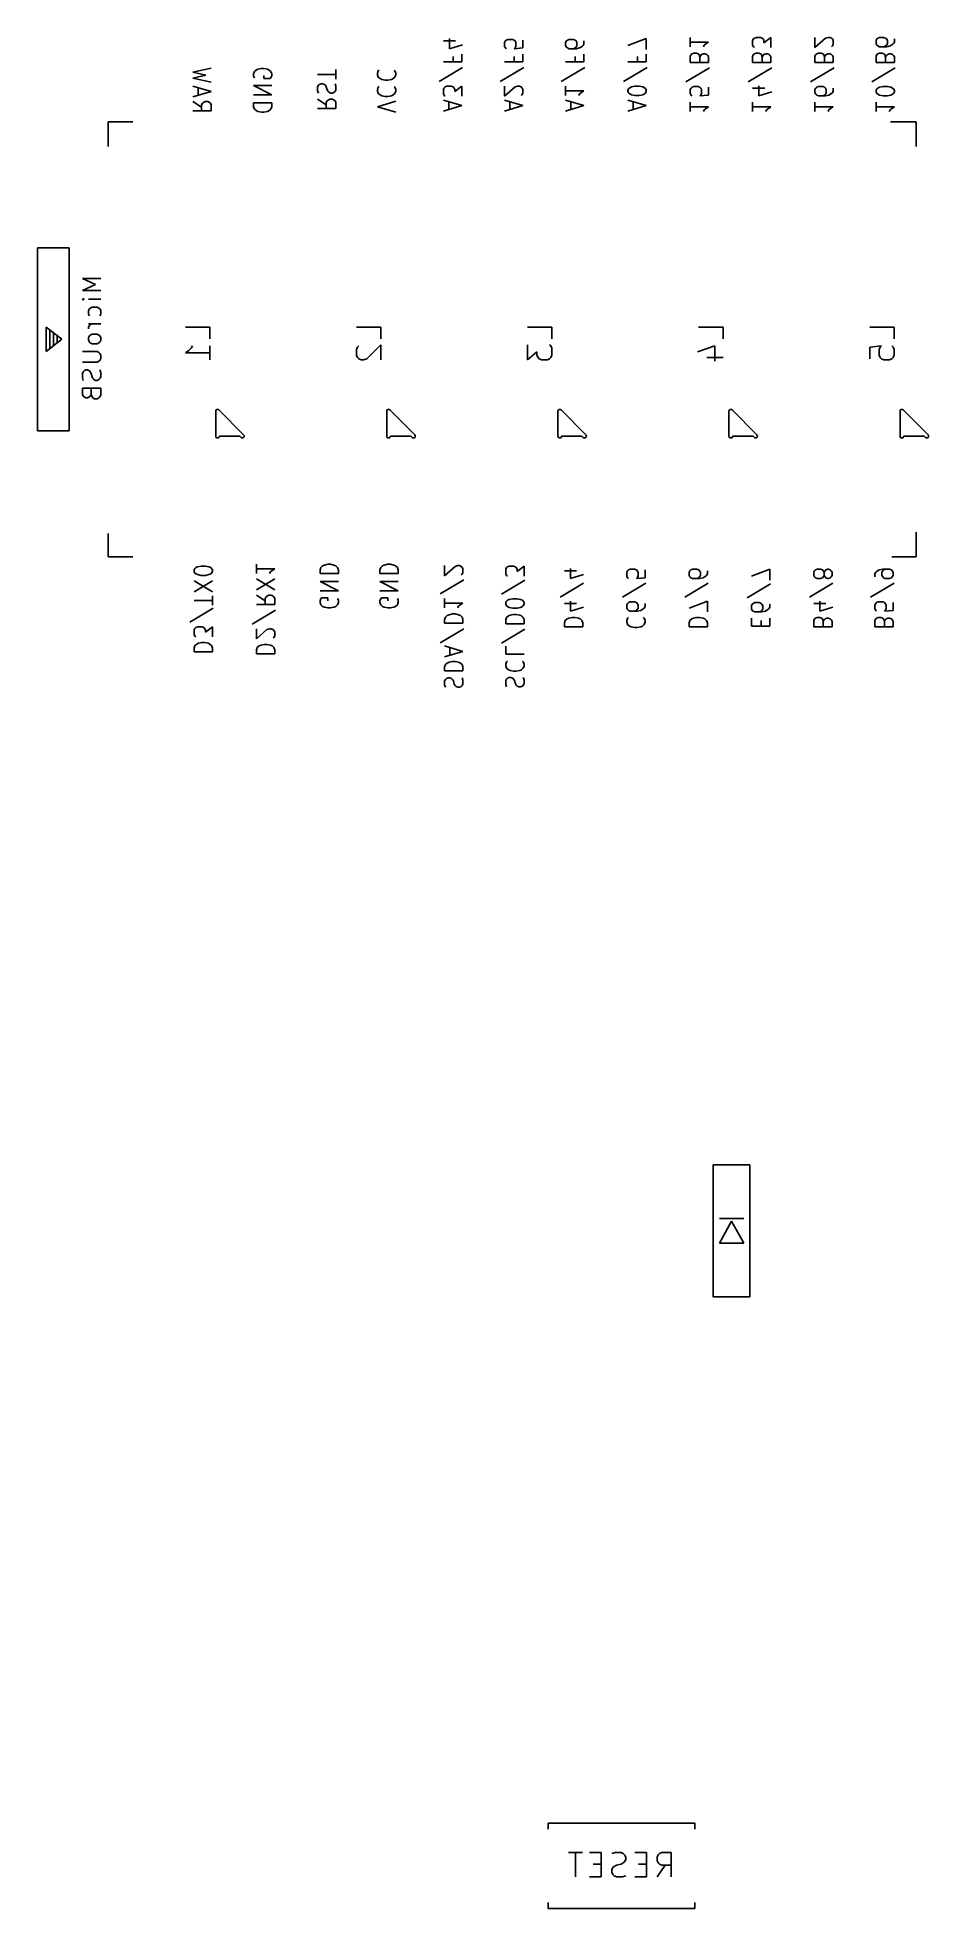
# Model space of a CAD drawing. Extents: x 118.6 to 155.1, y -100.8 to -24.1.
import ezdxf

# ---------------------------------------------------------------- set-up
doc = ezdxf.new("R2010")
doc.units = 0
doc.layers.add('BLACK', color=7, linetype='CONTINUOUS')

msp = doc.modelspace()

# ---------------------------------------------------------------- linework, layer by layer
at = {"layer": 'BLACK', "linetype": 'CONTINUOUS'}
for p, q in [((135.711, -24.2831), (135.211, -24.2831)), ((135.461, -24.6021), (135.461, -24.1874)), ((135.996, -24.4426), (135.461, -24.6021)), ((137.746, -24.2831), (137.711, -24.3469)), ((137.711, -24.3469), (137.711, -24.5064)), ((137.711, -24.5064), (137.746, -24.5702)), ((137.782, -24.2512), (137.746, -24.2831)), ((137.854, -24.2193), (137.782, -24.2512)), ((138.032, -24.2193), (137.854, -24.2193)), ((138.104, -24.2512), (138.032, -24.2193)), ((138.139, -24.2831), (138.104, -24.2512)), ((138.175, -24.3469), (138.139, -24.2831)), ((138.139, -24.5702), (138.175, -24.5064)), ((138.175, -24.5064), (138.175, -24.3469)), ((138.461, -24.2512), (138.461, -24.5702)), ((140.211, -24.3469), (140.246, -24.2831)), ((140.211, -24.4745), (140.211, -24.3469)), ((140.246, -24.5383), (140.211, -24.4745)), ((140.246, -24.2831), (140.282, -24.2512)), ((140.282, -24.2512), (140.354, -24.2193)), ((140.354, -24.2193), (140.532, -24.2193)), ((140.532, -24.2193), (140.604, -24.2512)), ((140.604, -24.2512), (140.639, -24.2831)), ((140.639, -24.2831), (140.675, -24.3469)), ((140.675, -24.4745), (140.639, -24.5383)), ((140.675, -24.3469), (140.675, -24.4745)), ((140.889, -24.5064), (140.782, -24.5702)), ((140.925, -24.4745), (140.889, -24.5064)), ((140.961, -24.4107), (140.925, -24.4745)), ((140.961, -24.2831), (140.961, -24.4107)), ((143.511, -24.1874), (142.761, -24.4745)), ((143.511, -24.634), (143.511, -24.1874)), ((145.311, -24.1395), (145.311, -24.5224)), ((145.311, -24.331), (146.061, -24.331)), ((145.882, -24.4586), (145.846, -24.5224)), ((145.954, -24.3948), (145.882, -24.4586)), ((146.061, -24.331), (145.954, -24.3948)), ((147.896, -24.2033), (147.861, -24.2671)), ((147.861, -24.2671), (147.861, -24.4586)), ((147.861, -24.4586), (147.896, -24.5224)), ((147.932, -24.1714), (147.896, -24.2033)), ((148.004, -24.1395), (147.932, -24.1714)), ((148.182, -24.1395), (148.004, -24.1395)), ((148.254, -24.1714), (148.182, -24.1395)), ((148.289, -24.2033), (148.254, -24.1714)), ((148.325, -24.2671), (148.289, -24.2033)), ((148.611, -24.1395), (148.325, -24.3629)), ((148.325, -24.3629), (148.325, -24.2671)), ((148.611, -24.5543), (148.611, -24.1395)), ((150.411, -24.5543), (150.411, -24.1395)), ((150.839, -24.1714), (150.411, -24.5543)), ((150.946, -24.1395), (150.839, -24.1714)), ((151.018, -24.1395), (150.946, -24.1395)), ((151.089, -24.1714), (151.018, -24.1395)), ((151.125, -24.2033), (151.089, -24.1714)), ((151.089, -24.5224), (151.125, -24.4905)), ((151.161, -24.2671), (151.125, -24.2033)), ((151.125, -24.4905), (151.161, -24.4267)), ((151.161, -24.4267), (151.161, -24.2671)), ((152.911, -24.2671), (152.946, -24.2033)), ((152.911, -24.3948), (152.911, -24.2671)), ((152.946, -24.4586), (152.911, -24.3948)), ((152.946, -24.2033), (152.982, -24.1714)), ((152.982, -24.4905), (152.946, -24.4586)), ((152.982, -24.1714), (153.054, -24.1395)), ((153.054, -24.5224), (152.982, -24.4905)), ((153.054, -24.1395), (153.232, -24.1395)), ((153.232, -24.1395), (153.304, -24.1714)), ((153.304, -24.4905), (153.232, -24.5224)), ((153.304, -24.1714), (153.339, -24.2033)), ((153.339, -24.4586), (153.304, -24.4905)), ((153.339, -24.2033), (153.375, -24.2671)), ((153.375, -24.3948), (153.339, -24.4586)), ((153.482, -24.4905), (153.339, -24.5224)), ((153.375, -24.2671), (153.375, -24.3948)), ((153.589, -24.4267), (153.482, -24.4905)), ((153.625, -24.3948), (153.589, -24.4267)), ((153.661, -24.331), (153.625, -24.3948)), ((153.661, -24.2033), (153.661, -24.331)), ((135.211, -25.1445), (135.961, -25.1445)), ((135.604, -24.9212), (135.604, -25.1445)), ((135.961, -25.1445), (135.961, -24.8255)), ((137.711, -25.1445), (138.461, -25.1445)), ((137.746, -24.5702), (137.782, -24.6021)), ((138.461, -24.5702), (138.104, -24.6021)), ((138.104, -24.6021), (138.139, -24.5702)), ((138.104, -24.9212), (138.104, -25.1445)), ((138.461, -25.1445), (138.461, -24.8255)), ((140.211, -25.1445), (140.961, -25.1445)), ((140.282, -24.5702), (140.246, -24.5383)), ((140.354, -24.6021), (140.282, -24.5702)), ((140.639, -24.6021), (140.354, -24.6021)), ((140.604, -24.5702), (140.532, -24.6021)), ((140.639, -24.5383), (140.604, -24.5702)), ((140.604, -24.9212), (140.604, -25.1445)), ((140.782, -24.5702), (140.639, -24.6021)), ((140.961, -25.1445), (140.961, -24.8255)), ((142.761, -25.1445), (143.511, -25.1445)), ((143.154, -24.9212), (143.154, -25.1445)), ((143.511, -25.1445), (143.511, -24.8255)), ((145.346, -24.8414), (145.311, -24.9052)), ((145.311, -24.9052), (145.311, -25.1605)), ((145.311, -25.1605), (146.061, -25.1605)), ((145.382, -24.8095), (145.346, -24.8414)), ((145.454, -24.7776), (145.382, -24.8095)), ((145.561, -24.7776), (145.454, -24.7776)), ((145.632, -24.8095), (145.561, -24.7776)), ((145.668, -24.8414), (145.632, -24.8095)), ((145.704, -24.9371), (145.668, -24.8414)), ((145.739, -24.8733), (145.704, -24.9371)), ((145.704, -24.9371), (145.704, -25.1605)), ((145.775, -24.8414), (145.739, -24.8733)), ((145.846, -24.8095), (145.775, -24.8414)), ((145.918, -24.8095), (145.846, -24.8095)), ((145.989, -24.8414), (145.918, -24.8095)), ((146.025, -24.8733), (145.989, -24.8414)), ((146.061, -24.9371), (146.025, -24.8733)), ((146.061, -25.1605), (146.061, -24.9371)), ((147.896, -24.8414), (147.861, -24.9052)), ((147.861, -24.9052), (147.861, -25.1605)), ((147.861, -25.1605), (148.611, -25.1605)), ((147.896, -24.5224), (147.932, -24.5543)), ((147.932, -24.8095), (147.896, -24.8414)), ((148.004, -24.7776), (147.932, -24.8095)), ((148.111, -24.7776), (148.004, -24.7776)), ((148.182, -24.8095), (148.111, -24.7776)), ((148.218, -24.8414), (148.182, -24.8095)), ((148.254, -24.9371), (148.218, -24.8414)), ((148.289, -24.8733), (148.254, -24.9371)), ((148.254, -24.9371), (148.254, -25.1605)), ((148.325, -24.8414), (148.289, -24.8733)), ((148.396, -24.8095), (148.325, -24.8414)), ((148.468, -24.8095), (148.396, -24.8095)), ((148.539, -24.8414), (148.468, -24.8095)), ((148.575, -24.8733), (148.539, -24.8414)), ((148.611, -24.9371), (148.575, -24.8733)), ((148.611, -25.1605), (148.611, -24.9371)), ((150.446, -24.8414), (150.411, -24.9052)), ((150.411, -24.9052), (150.411, -25.1605)), ((150.411, -25.1605), (151.161, -25.1605)), ((150.482, -24.8095), (150.446, -24.8414)), ((150.554, -24.7776), (150.482, -24.8095)), ((150.661, -24.7776), (150.554, -24.7776)), ((150.732, -24.8095), (150.661, -24.7776)), ((150.768, -24.8414), (150.732, -24.8095)), ((150.804, -24.9371), (150.768, -24.8414)), ((150.839, -24.8733), (150.804, -24.9371)), ((150.804, -24.9371), (150.804, -25.1605)), ((150.875, -24.8414), (150.839, -24.8733)), ((150.946, -24.8095), (150.875, -24.8414)), ((151.018, -24.8095), (150.946, -24.8095)), ((151.089, -24.8414), (151.018, -24.8095)), ((151.125, -24.8733), (151.089, -24.8414)), ((151.161, -24.9371), (151.125, -24.8733)), ((151.161, -25.1605), (151.161, -24.9371)), ((152.946, -24.8414), (152.911, -24.9052)), ((152.911, -24.9052), (152.911, -25.1605)), ((152.911, -25.1605), (153.661, -25.1605)), ((152.982, -24.8095), (152.946, -24.8414)), ((153.054, -24.7776), (152.982, -24.8095)), ((153.339, -24.5224), (153.054, -24.5224)), ((153.161, -24.7776), (153.054, -24.7776)), ((153.232, -24.8095), (153.161, -24.7776)), ((153.268, -24.8414), (153.232, -24.8095)), ((153.304, -24.9371), (153.268, -24.8414)), ((153.339, -24.8733), (153.304, -24.9371)), ((153.304, -24.9371), (153.304, -25.1605)), ((153.375, -24.8414), (153.339, -24.8733)), ((153.446, -24.8095), (153.375, -24.8414)), ((153.518, -24.8095), (153.446, -24.8095)), ((153.589, -24.8414), (153.518, -24.8095)), ((153.625, -24.8733), (153.589, -24.8414)), ((153.661, -24.9371), (153.625, -24.8733)), ((153.661, -25.1605), (153.661, -24.9371)), ((124.961, -25.5552), (125.711, -25.3957)), ((125.496, -25.6829), (124.961, -25.5552)), ((124.961, -25.8105), (125.496, -25.6829)), ((125.711, -25.97), (124.961, -25.8105)), ((127.439, -25.635), (127.475, -25.5393)), ((127.439, -25.7307), (127.439, -25.635)), ((127.475, -25.7945), (127.439, -25.7307)), ((127.475, -25.5393), (127.546, -25.4755)), ((127.546, -25.4755), (127.618, -25.4436)), ((127.618, -25.4436), (127.761, -25.4117)), ((127.761, -25.4117), (127.868, -25.4117)), ((127.868, -25.4117), (128.011, -25.4436)), ((127.868, -25.8264), (127.868, -25.6988)), ((128.118, -25.8264), (127.868, -25.8264)), ((128.011, -25.4436), (128.082, -25.4755)), ((128.082, -25.4755), (128.154, -25.5393)), ((128.154, -25.7945), (128.118, -25.8264)), ((128.154, -25.5393), (128.189, -25.635)), ((128.189, -25.6988), (128.154, -25.7945)), ((128.189, -25.635), (128.189, -25.6988)), ((130.061, -25.651), (130.811, -25.651)), ((130.132, -26.0657), (130.204, -26.0338)), ((130.204, -26.0338), (130.275, -26.0338)), ((130.275, -26.0338), (130.346, -26.0657)), ((130.811, -26.1295), (130.775, -26.0338)), ((130.811, -25.8424), (130.811, -25.4595)), ((132.546, -25.5074), (132.511, -25.6031)), ((132.511, -25.6031), (132.511, -25.6669)), ((132.511, -25.6669), (132.546, -25.7626)), ((132.582, -25.4755), (132.546, -25.5074)), ((132.546, -25.7626), (132.618, -25.8264)), ((132.618, -25.8264), (132.689, -25.8583)), ((132.689, -25.8583), (132.832, -25.8902)), ((132.832, -25.8902), (132.939, -25.8902)), ((132.939, -25.8902), (133.082, -25.8583)), ((133.082, -25.8583), (133.154, -25.8264)), ((133.154, -25.8264), (133.225, -25.7626)), ((133.225, -25.5074), (133.189, -25.4755)), ((133.261, -25.6031), (133.225, -25.5074)), ((133.225, -25.7626), (133.261, -25.6669)), ((133.261, -25.6669), (133.261, -25.6031)), ((135.996, -25.3679), (135.032, -25.9421)), ((138.496, -25.3679), (137.532, -25.9421)), ((140.996, -25.3679), (140.032, -25.9421)), ((143.546, -25.3679), (142.582, -25.9421)), ((146.096, -25.3838), (145.132, -25.9581)), ((148.646, -25.3838), (147.682, -25.9581)), ((151.196, -25.3838), (150.232, -25.9581)), ((153.696, -25.3838), (152.732, -25.9581)), ((125.711, -26.3529), (124.961, -26.1295)), ((124.961, -26.5762), (125.711, -26.3529)), ((124.961, -26.7676), (125.318, -26.991)), ((125.175, -26.5124), (125.175, -26.1933)), ((125.389, -26.7995), (125.354, -26.8314)), ((125.461, -26.7676), (125.389, -26.7995)), ((125.568, -26.7676), (125.461, -26.7676)), ((125.639, -26.7995), (125.568, -26.7676)), ((125.675, -26.8314), (125.639, -26.7995)), ((128.189, -26.1136), (127.439, -26.1136)), ((127.439, -26.1136), (128.189, -26.4964)), ((128.189, -26.4964), (127.439, -26.4964)), ((130.061, -26.1614), (130.096, -26.0976)), ((130.061, -26.321), (130.061, -26.1614)), ((130.096, -26.4167), (130.061, -26.321)), ((130.061, -26.6719), (130.418, -26.8952)), ((130.096, -26.0976), (130.132, -26.0657)), ((130.346, -26.0657), (130.382, -26.0976)), ((130.382, -26.0976), (130.418, -26.1614)), ((130.418, -26.1614), (130.454, -26.289)), ((130.454, -26.7357), (130.418, -26.7995)), ((130.418, -26.7995), (130.418, -27.0548)), ((130.454, -26.289), (130.489, -26.3529)), ((130.489, -26.7038), (130.454, -26.7357)), ((130.489, -26.3529), (130.525, -26.3848)), ((130.561, -26.6719), (130.489, -26.7038)), ((130.525, -26.3848), (130.596, -26.4167)), ((130.668, -26.6719), (130.561, -26.6719)), ((130.596, -26.4167), (130.668, -26.4167)), ((130.668, -26.4167), (130.739, -26.3848)), ((130.739, -26.7038), (130.668, -26.6719)), ((130.739, -26.3848), (130.775, -26.3529)), ((130.775, -26.7357), (130.739, -26.7038)), ((130.775, -26.3529), (130.811, -26.289)), ((130.811, -26.7995), (130.775, -26.7357)), ((130.811, -26.289), (130.811, -26.1295)), ((130.811, -27.0548), (130.811, -26.7995)), ((132.546, -26.1774), (132.511, -26.2731)), ((132.511, -26.2731), (132.511, -26.3369)), ((132.511, -26.3369), (132.546, -26.4326)), ((132.511, -26.975), (133.261, -26.7517)), ((132.582, -26.1455), (132.546, -26.1774)), ((132.546, -26.4326), (132.618, -26.4964)), ((132.618, -26.4964), (132.689, -26.5283)), ((132.689, -26.5283), (132.832, -26.5602)), ((132.832, -26.5602), (132.939, -26.5602)), ((132.939, -26.5602), (133.082, -26.5283)), ((133.082, -26.5283), (133.154, -26.4964)), ((133.154, -26.4964), (133.225, -26.4326)), ((133.225, -26.1774), (133.189, -26.1455)), ((133.261, -26.2731), (133.225, -26.1774)), ((133.225, -26.4326), (133.261, -26.3369)), ((133.261, -26.3369), (133.261, -26.2731)), ((135.246, -26.1974), (135.211, -26.2612)), ((135.211, -26.2612), (135.211, -26.4526)), ((135.211, -26.4526), (135.246, -26.5164)), ((135.961, -26.9312), (135.211, -26.7079)), ((135.282, -26.1655), (135.246, -26.1974)), ((135.246, -26.5164), (135.282, -26.5483)), ((135.354, -26.1336), (135.282, -26.1655)), ((135.532, -26.1336), (135.354, -26.1336)), ((135.425, -27.0907), (135.425, -26.7717)), ((135.604, -26.1655), (135.532, -26.1336)), ((135.639, -26.1974), (135.604, -26.1655)), ((135.675, -26.2612), (135.639, -26.1974)), ((135.961, -26.1336), (135.675, -26.3569)), ((135.675, -26.3569), (135.675, -26.2612)), ((135.961, -26.5483), (135.961, -26.1336)), ((137.711, -26.5483), (137.711, -26.1336)), ((138.139, -26.1655), (137.711, -26.5483)), ((138.461, -26.9312), (137.711, -26.7079)), ((137.925, -27.0907), (137.925, -26.7717)), ((138.246, -26.1336), (138.139, -26.1655)), ((138.318, -26.1336), (138.246, -26.1336)), ((138.389, -26.1655), (138.318, -26.1336)), ((138.425, -26.1974), (138.389, -26.1655)), ((138.389, -26.5164), (138.425, -26.4845)), ((138.461, -26.2612), (138.425, -26.1974)), ((138.425, -26.4845), (138.461, -26.4207)), ((138.461, -26.4207), (138.461, -26.2612)), ((140.211, -26.1336), (140.211, -26.5164)), ((140.211, -26.325), (140.961, -26.325)), ((140.961, -26.9312), (140.211, -26.7079)), ((140.425, -27.0907), (140.425, -26.7717)), ((140.782, -26.4526), (140.746, -26.5164)), ((140.854, -26.3888), (140.782, -26.4526)), ((140.961, -26.325), (140.854, -26.3888)), ((142.796, -26.2293), (142.761, -26.2931)), ((142.761, -26.2931), (142.761, -26.3569)), ((142.761, -26.3569), (142.796, -26.4207)), ((143.511, -26.9312), (142.761, -26.7079)), ((142.832, -26.1974), (142.796, -26.2293)), ((142.796, -26.4207), (142.832, -26.4526)), ((142.904, -26.1655), (142.832, -26.1974)), ((142.832, -26.4526), (142.904, -26.4845)), ((143.046, -26.1336), (142.904, -26.1655)), ((142.904, -26.4845), (143.046, -26.5164)), ((142.975, -27.0907), (142.975, -26.7717)), ((143.225, -26.1336), (143.046, -26.1336)), ((143.046, -26.5164), (143.225, -26.5164)), ((143.368, -26.1655), (143.225, -26.1336)), ((143.225, -26.5164), (143.368, -26.4845)), ((143.439, -26.1974), (143.368, -26.1655)), ((143.368, -26.4845), (143.439, -26.4526)), ((143.475, -26.2293), (143.439, -26.1974)), ((143.439, -26.4526), (143.475, -26.4207)), ((143.511, -26.2931), (143.475, -26.2293)), ((143.475, -26.4207), (143.511, -26.3569)), ((143.511, -26.3569), (143.511, -26.2931)), ((145.346, -26.2133), (145.311, -26.2771)), ((145.311, -26.2771), (145.311, -26.4367)), ((145.311, -26.4367), (145.346, -26.5005)), ((145.311, -26.7876), (145.311, -27.1705)), ((145.382, -26.1814), (145.346, -26.2133)), ((145.346, -26.5005), (145.382, -26.5324)), ((145.454, -26.1495), (145.382, -26.1814)), ((145.632, -26.1495), (145.454, -26.1495)), ((145.704, -26.1814), (145.632, -26.1495)), ((145.739, -26.2133), (145.704, -26.1814)), ((146.061, -26.5005), (145.704, -26.5324)), ((145.704, -26.5324), (145.739, -26.5005)), ((145.775, -26.2771), (145.739, -26.2133)), ((145.739, -26.5005), (145.775, -26.4367)), ((145.775, -26.4367), (145.775, -26.2771)), ((146.061, -26.1814), (146.061, -26.5005)), ((148.361, -26.2133), (147.861, -26.2133)), ((147.861, -26.7876), (147.861, -27.1705)), ((148.111, -26.5324), (148.111, -26.1176)), ((148.646, -26.3729), (148.111, -26.5324)), ((150.411, -26.2771), (150.446, -26.2133)), ((150.411, -26.4048), (150.411, -26.2771)), ((150.446, -26.4686), (150.411, -26.4048)), ((150.411, -26.7876), (150.411, -27.1705)), ((150.446, -26.2133), (150.482, -26.1814)), ((150.482, -26.5005), (150.446, -26.4686)), ((150.482, -26.1814), (150.554, -26.1495)), ((150.554, -26.5324), (150.482, -26.5005)), ((150.554, -26.1495), (150.732, -26.1495)), ((150.839, -26.5324), (150.554, -26.5324)), ((150.732, -26.1495), (150.804, -26.1814)), ((150.804, -26.5005), (150.732, -26.5324)), ((150.804, -26.1814), (150.839, -26.2133)), ((150.839, -26.4686), (150.804, -26.5005)), ((150.839, -26.2133), (150.875, -26.2771)), ((150.875, -26.4048), (150.839, -26.4686)), ((150.982, -26.5005), (150.839, -26.5324)), ((150.875, -26.2771), (150.875, -26.4048)), ((151.089, -26.4367), (150.982, -26.5005)), ((151.125, -26.4048), (151.089, -26.4367)), ((151.161, -26.341), (151.125, -26.4048)), ((151.161, -26.2133), (151.161, -26.341)), ((152.946, -26.2452), (152.911, -26.309)), ((152.911, -26.309), (152.911, -26.3729)), ((152.911, -26.3729), (152.946, -26.4367)), ((152.911, -26.7876), (152.911, -27.1705)), ((152.982, -26.2133), (152.946, -26.2452)), ((152.946, -26.4367), (152.982, -26.4686)), ((153.054, -26.1814), (152.982, -26.2133)), ((152.982, -26.4686), (153.054, -26.5005)), ((153.196, -26.1495), (153.054, -26.1814)), ((153.054, -26.5005), (153.196, -26.5324)), ((153.375, -26.1495), (153.196, -26.1495)), ((153.196, -26.5324), (153.375, -26.5324)), ((153.518, -26.1814), (153.375, -26.1495)), ((153.375, -26.5324), (153.518, -26.5005)), ((153.589, -26.2133), (153.518, -26.1814)), ((153.518, -26.5005), (153.589, -26.4686)), ((153.625, -26.2452), (153.589, -26.2133)), ((153.589, -26.4686), (153.625, -26.4367)), ((153.661, -26.309), (153.625, -26.2452)), ((153.625, -26.4367), (153.661, -26.3729)), ((153.661, -26.3729), (153.661, -26.309)), ((124.961, -27.1505), (125.711, -27.1505)), ((125.354, -26.8314), (125.318, -26.8952)), ((125.318, -26.8952), (125.318, -27.1505)), ((125.711, -26.8952), (125.675, -26.8314)), ((125.711, -27.1505), (125.711, -26.8952)), ((128.189, -26.8155), (127.439, -26.8155)), ((127.439, -26.8155), (127.439, -26.975)), ((127.439, -26.975), (127.475, -27.0707)), ((127.475, -27.0707), (127.546, -27.1345)), ((127.546, -27.1345), (127.618, -27.1664)), ((127.618, -27.1664), (127.761, -27.1983)), ((127.761, -27.1983), (127.868, -27.1983)), ((127.868, -27.1983), (128.011, -27.1664)), ((128.011, -27.1664), (128.082, -27.1345)), ((128.082, -27.1345), (128.154, -27.0707)), ((128.154, -27.0707), (128.189, -26.975)), ((128.189, -26.975), (128.189, -26.8155)), ((130.061, -27.0548), (130.811, -27.0548)), ((133.261, -27.1983), (132.511, -26.975)), ((135.211, -27.1545), (135.961, -26.9312)), ((137.711, -27.1545), (138.461, -26.9312)), ((140.211, -27.1545), (140.961, -26.9312)), ((142.761, -27.1545), (143.511, -26.9312)), ((145.311, -26.979), (146.061, -26.979)), ((145.882, -27.1067), (145.846, -27.1705)), ((145.954, -27.0429), (145.882, -27.1067)), ((146.061, -26.979), (145.954, -27.0429)), ((147.861, -26.979), (148.611, -26.979)), ((148.432, -27.1067), (148.396, -27.1705)), ((148.504, -27.0429), (148.432, -27.1067)), ((148.611, -26.979), (148.504, -27.0429)), ((150.411, -26.979), (151.161, -26.979)), ((150.982, -27.1067), (150.946, -27.1705)), ((151.054, -27.0429), (150.982, -27.1067)), ((151.161, -26.979), (151.054, -27.0429)), ((152.911, -26.979), (153.661, -26.979)), ((153.482, -27.1067), (153.446, -27.1705)), ((153.554, -27.0429), (153.482, -27.1067)), ((153.661, -26.979), (153.554, -27.0429)), ((121.5, -27.6), (121.5, -28.6)), ((121.5, -27.6), (122.5, -27.6)), ((153.5, -27.6), (154.55, -27.6)), ((154.55, -27.6), (154.55, -28.6)), ((118.6, -32.75), (119.9, -32.75)), ((118.6, -40.25), (118.6, -32.75)), ((119.9, -32.75), (119.9, -40.25)), ((121.189, -34.0036), (120.439, -34.0036)), ((120.439, -34.0036), (120.975, -34.2536)), ((120.975, -34.2536), (120.439, -34.5036)), ((120.439, -34.5036), (121.189, -34.5036)), ((120.439, -34.8607), (120.475, -34.825)), ((120.475, -34.8964), (120.439, -34.8607)), ((120.439, -34.8607), (120.511, -34.8607)), ((120.475, -34.825), (120.511, -34.8607)), ((120.511, -34.8607), (120.475, -34.8964)), ((121.189, -34.8607), (120.689, -34.8607)), ((120.761, -35.2179), (120.725, -35.2536)), ((120.832, -35.1821), (120.761, -35.2179)), ((121.046, -35.1821), (120.832, -35.1821)), ((121.118, -35.2179), (121.046, -35.1821)), ((121.154, -35.2536), (121.118, -35.2179)), ((118.95, -36), (118.95, -37)), ((119.6, -36.5), (118.95, -36)), ((120.725, -35.2536), (120.689, -35.325)), ((120.689, -35.325), (120.689, -35.4679)), ((120.689, -35.4679), (120.725, -35.5393)), ((121.189, -35.8607), (120.689, -35.8607)), ((120.725, -35.9321), (120.689, -36.0036)), ((120.689, -36.0036), (120.689, -36.075)), ((120.761, -35.8964), (120.725, -35.9321)), ((120.832, -35.8607), (120.761, -35.8964)), ((121.189, -35.325), (121.154, -35.2536)), ((121.154, -35.5393), (121.189, -35.4679)), ((121.189, -35.4679), (121.189, -35.325)), ((118.95, -37), (119.6, -36.5)), ((119.1, -36.15), (119.1, -36.85)), ((119.25, -36.25), (119.25, -36.75)), ((119.4, -36.35), (119.4, -36.65)), ((120.725, -36.3607), (120.689, -36.4321)), ((120.689, -36.4321), (120.689, -36.5393)), ((120.689, -36.5393), (120.725, -36.6107)), ((120.761, -36.325), (120.725, -36.3607)), ((120.725, -36.6107), (120.761, -36.6464)), ((120.832, -36.2893), (120.761, -36.325)), ((120.761, -36.6464), (120.832, -36.6821)), ((121.046, -36.2893), (120.832, -36.2893)), ((120.832, -36.6821), (121.046, -36.6821)), ((121.118, -36.325), (121.046, -36.2893)), ((121.046, -36.6821), (121.118, -36.6464)), ((121.154, -36.3607), (121.118, -36.325)), ((121.118, -36.6464), (121.154, -36.6107)), ((121.189, -36.4321), (121.154, -36.3607)), ((121.154, -36.6107), (121.189, -36.5393)), ((121.189, -36.5393), (121.189, -36.4321)), ((125.652, -36.0071), (124.652, -36.0071)), ((124.89, -36.8643), (124.938, -36.769)), ((125.652, -36.4833), (125.652, -36.0071)), ((125.652, -37.3405), (125.652, -36.769)), ((132.652, -36.0071), (131.652, -36.0071)), ((131.748, -36.769), (131.7, -36.8167)), ((132.081, -37.2929), (132.652, -36.7214)), ((132.652, -36.4833), (132.652, -36.0071)), ((132.652, -36.7214), (132.652, -37.3405)), ((139.652, -36.0071), (138.652, -36.0071)), ((138.652, -36.7214), (138.652, -37.3405)), ((139.605, -36.769), (139.557, -36.7214)), ((139.652, -36.8643), (139.605, -36.769)), ((139.652, -36.4833), (139.652, -36.0071)), ((145.605, -37.0071), (146.319, -36.769)), ((146.652, -36.0071), (145.652, -36.0071)), ((146.319, -36.769), (146.319, -37.3881)), ((146.652, -36.4833), (146.652, -36.0071)), ((153.652, -36.0071), (152.652, -36.0071)), ((152.652, -36.8167), (153.129, -36.769)), ((153.129, -36.769), (153.081, -36.8167)), ((153.605, -36.8167), (153.557, -36.769)), ((153.652, -36.4833), (153.652, -36.0071)), ((120.439, -37.0036), (121.046, -37.0036)), ((121.046, -37.4321), (120.439, -37.4321)), ((121.046, -37.0036), (121.118, -37.0393)), ((121.118, -37.3964), (121.046, -37.4321)), ((121.118, -37.0393), (121.154, -37.075)), ((121.154, -37.3607), (121.118, -37.3964)), ((121.154, -37.075), (121.189, -37.1464)), ((121.189, -37.2893), (121.154, -37.3607)), ((121.189, -37.1464), (121.189, -37.2893)), ((124.652, -37.0548), (124.795, -36.9595)), ((125.652, -37.0548), (124.652, -37.0548)), ((124.795, -36.9595), (124.89, -36.8643)), ((131.7, -36.8167), (131.652, -36.9119)), ((131.652, -36.9119), (131.652, -37.15)), ((131.652, -37.15), (131.7, -37.2452)), ((131.7, -37.2452), (131.748, -37.2929)), ((131.748, -37.2929), (131.843, -37.3405)), ((131.843, -37.3405), (131.938, -37.3405)), ((131.938, -37.3405), (132.081, -37.2929)), ((138.652, -37.3405), (139.033, -37.0071)), ((139.033, -37.0071), (139.033, -37.15)), ((139.033, -37.15), (139.081, -37.2452)), ((139.081, -37.2452), (139.129, -37.2929)), ((139.129, -37.2929), (139.224, -37.3405)), ((139.224, -37.3405), (139.462, -37.3405)), ((139.462, -37.3405), (139.557, -37.2929)), ((139.557, -37.2929), (139.605, -37.2452)), ((139.605, -37.2452), (139.652, -37.15)), ((139.652, -37.15), (139.652, -36.8643)), ((145.986, -37.2452), (146.652, -37.2452)), ((152.652, -37.2929), (152.652, -36.8167)), ((153.081, -36.8167), (153.033, -36.9119)), ((153.033, -36.9119), (153.033, -37.15)), ((153.033, -37.15), (153.081, -37.2452)), ((153.081, -37.2452), (153.129, -37.2929)), ((153.129, -37.2929), (153.224, -37.3405)), ((153.224, -37.3405), (153.462, -37.3405)), ((153.462, -37.3405), (153.557, -37.2929)), ((153.557, -37.2929), (153.605, -37.2452)), ((153.652, -36.9119), (153.605, -36.8167)), ((153.605, -37.2452), (153.652, -37.15)), ((153.652, -37.15), (153.652, -36.9119)), ((120.475, -37.825), (120.439, -37.8964)), ((120.439, -37.8964), (120.439, -38.075)), ((120.439, -38.075), (120.475, -38.1821)), ((120.511, -37.7893), (120.475, -37.825)), ((120.582, -37.7536), (120.511, -37.7893)), ((120.654, -37.7536), (120.582, -37.7536)), ((120.725, -37.7893), (120.654, -37.7536)), ((120.761, -37.825), (120.725, -37.7893)), ((120.796, -37.8964), (120.761, -37.825)), ((120.832, -38.0393), (120.796, -37.8964)), ((120.868, -38.1107), (120.832, -38.0393)), ((120.904, -38.1464), (120.868, -38.1107)), ((120.975, -38.1821), (120.904, -38.1464)), ((121.046, -38.1821), (120.975, -38.1821)), ((121.118, -38.1464), (121.046, -38.1821)), ((121.154, -38.1107), (121.118, -38.1464)), ((121.154, -37.7536), (121.189, -37.8607)), ((121.189, -38.0393), (121.154, -38.1107)), ((121.189, -37.8607), (121.189, -38.0393)), ((121.189, -38.5036), (120.439, -38.5036)), ((120.439, -38.5036), (120.439, -38.7536)), ((120.439, -38.7536), (120.475, -38.825)), ((120.475, -38.825), (120.511, -38.8607)), ((120.511, -38.8607), (120.582, -38.8964)), ((120.582, -38.8964), (120.654, -38.8964)), ((120.654, -38.8964), (120.725, -38.8607)), ((120.725, -38.8607), (120.761, -38.825)), ((120.761, -38.825), (120.796, -38.7536)), ((120.796, -38.7536), (120.796, -38.5036)), ((120.796, -38.7536), (120.832, -38.8607)), ((120.832, -38.8607), (120.868, -38.8964)), ((120.868, -38.8964), (120.939, -38.9321)), ((120.939, -38.9321), (121.046, -38.9321)), ((121.046, -38.9321), (121.118, -38.8964)), ((121.118, -38.8964), (121.154, -38.8607)), ((121.154, -38.8607), (121.189, -38.7893)), ((121.189, -38.7893), (121.189, -38.5036)), ((125.893, -39.444), (125.899, -39.4153)), ((125.893, -40.46), (125.893, -39.444)), ((125.899, -39.4153), (125.915, -39.391)), ((125.915, -39.391), (125.939, -39.3747)), ((125.939, -39.3747), (125.968, -39.369)), ((125.968, -39.369), (125.997, -39.3747)), ((125.997, -39.3747), (126.021, -39.391)), ((126.021, -39.391), (127.037, -40.407)), ((132.893, -39.444), (132.899, -39.4153)), ((132.893, -40.46), (132.893, -39.444)), ((132.899, -39.4153), (132.915, -39.391)), ((132.915, -39.391), (132.939, -39.3747)), ((132.939, -39.3747), (132.968, -39.369)), ((132.968, -39.369), (132.997, -39.3747)), ((132.997, -39.3747), (133.021, -39.391)), ((133.021, -39.391), (134.037, -40.407)), ((139.893, -39.444), (139.899, -39.4153)), ((139.893, -40.46), (139.893, -39.444)), ((139.899, -39.4153), (139.915, -39.391)), ((139.915, -39.391), (139.939, -39.3747)), ((139.939, -39.3747), (139.968, -39.369)), ((139.968, -39.369), (139.997, -39.3747)), ((139.997, -39.3747), (140.021, -39.391)), ((140.021, -39.391), (141.037, -40.407)), ((146.893, -39.444), (146.899, -39.4153)), ((146.893, -40.46), (146.893, -39.444)), ((146.899, -39.4153), (146.915, -39.391)), ((146.915, -39.391), (146.939, -39.3747)), ((146.939, -39.3747), (146.968, -39.369)), ((146.968, -39.369), (146.997, -39.3747)), ((146.997, -39.3747), (147.021, -39.391)), ((147.021, -39.391), (148.037, -40.407)), ((153.893, -39.444), (153.899, -39.4153)), ((153.893, -40.46), (153.893, -39.444)), ((153.899, -39.4153), (153.915, -39.391)), ((153.915, -39.391), (153.939, -39.3747)), ((153.939, -39.3747), (153.968, -39.369)), ((153.968, -39.369), (153.997, -39.3747)), ((153.997, -39.3747), (154.021, -39.391)), ((154.021, -39.391), (155.037, -40.407)), ((119.9, -40.25), (118.6, -40.25)), ((125.899, -40.4887), (125.893, -40.46)), ((125.915, -40.513), (125.899, -40.4887)), ((125.939, -40.5293), (125.915, -40.513)), ((125.968, -40.535), (125.939, -40.5293)), ((125.997, -40.5293), (125.968, -40.535)), ((126.021, -40.513), (125.997, -40.5293)), ((126.037, -40.4887), (126.021, -40.513)), ((126.043, -40.46), (126.037, -40.4887)), ((126.878, -40.46), (126.043, -40.46)), ((126.931, -40.513), (126.878, -40.46)), ((126.955, -40.5293), (126.931, -40.513)), ((126.984, -40.535), (126.955, -40.5293)), ((127.013, -40.5293), (126.984, -40.535)), ((127.037, -40.513), (127.013, -40.5293)), ((127.037, -40.407), (127.053, -40.4313)), ((127.053, -40.4887), (127.037, -40.513)), ((127.053, -40.4313), (127.059, -40.46)), ((127.059, -40.46), (127.053, -40.4887)), ((132.899, -40.4887), (132.893, -40.46)), ((132.915, -40.513), (132.899, -40.4887)), ((132.939, -40.5293), (132.915, -40.513)), ((132.968, -40.535), (132.939, -40.5293)), ((132.997, -40.5293), (132.968, -40.535)), ((133.021, -40.513), (132.997, -40.5293)), ((133.037, -40.4887), (133.021, -40.513)), ((133.043, -40.46), (133.037, -40.4887)), ((133.878, -40.46), (133.043, -40.46)), ((133.931, -40.513), (133.878, -40.46)), ((133.955, -40.5293), (133.931, -40.513)), ((133.984, -40.535), (133.955, -40.5293)), ((134.013, -40.5293), (133.984, -40.535)), ((134.037, -40.513), (134.013, -40.5293)), ((134.037, -40.407), (134.053, -40.4313)), ((134.053, -40.4887), (134.037, -40.513)), ((134.053, -40.4313), (134.059, -40.46)), ((134.059, -40.46), (134.053, -40.4887)), ((139.899, -40.4887), (139.893, -40.46)), ((139.915, -40.513), (139.899, -40.4887)), ((139.939, -40.5293), (139.915, -40.513)), ((139.968, -40.535), (139.939, -40.5293)), ((139.997, -40.5293), (139.968, -40.535)), ((140.021, -40.513), (139.997, -40.5293)), ((140.037, -40.4887), (140.021, -40.513)), ((140.043, -40.46), (140.037, -40.4887)), ((140.878, -40.46), (140.043, -40.46)), ((140.931, -40.513), (140.878, -40.46)), ((140.955, -40.5293), (140.931, -40.513)), ((140.984, -40.535), (140.955, -40.5293)), ((141.013, -40.5293), (140.984, -40.535)), ((141.037, -40.513), (141.013, -40.5293)), ((141.037, -40.407), (141.053, -40.4313)), ((141.053, -40.4887), (141.037, -40.513)), ((141.053, -40.4313), (141.059, -40.46)), ((141.059, -40.46), (141.053, -40.4887)), ((146.899, -40.4887), (146.893, -40.46)), ((146.915, -40.513), (146.899, -40.4887)), ((146.939, -40.5293), (146.915, -40.513)), ((146.968, -40.535), (146.939, -40.5293)), ((146.997, -40.5293), (146.968, -40.535)), ((147.021, -40.513), (146.997, -40.5293)), ((147.037, -40.4887), (147.021, -40.513)), ((147.043, -40.46), (147.037, -40.4887)), ((147.878, -40.46), (147.043, -40.46)), ((147.931, -40.513), (147.878, -40.46)), ((147.955, -40.5293), (147.931, -40.513)), ((147.984, -40.535), (147.955, -40.5293)), ((148.013, -40.5293), (147.984, -40.535)), ((148.037, -40.513), (148.013, -40.5293)), ((148.037, -40.407), (148.053, -40.4313)), ((148.053, -40.4887), (148.037, -40.513)), ((148.053, -40.4313), (148.059, -40.46)), ((148.059, -40.46), (148.053, -40.4887)), ((153.899, -40.4887), (153.893, -40.46)), ((153.915, -40.513), (153.899, -40.4887)), ((153.939, -40.5293), (153.915, -40.513)), ((153.968, -40.535), (153.939, -40.5293)), ((153.997, -40.5293), (153.968, -40.535)), ((154.021, -40.513), (153.997, -40.5293)), ((154.037, -40.4887), (154.021, -40.513)), ((154.043, -40.46), (154.037, -40.4887)), ((154.878, -40.46), (154.043, -40.46)), ((154.931, -40.513), (154.878, -40.46)), ((154.955, -40.5293), (154.931, -40.513)), ((154.984, -40.535), (154.955, -40.5293)), ((155.013, -40.5293), (154.984, -40.535)), ((155.037, -40.513), (155.013, -40.5293)), ((155.037, -40.407), (155.053, -40.4313)), ((155.053, -40.4887), (155.037, -40.513)), ((155.053, -40.4313), (155.059, -40.46)), ((155.059, -40.46), (155.053, -40.4887)), ((154.55, -45.4), (154.55, -44.39)), ((121.5, -45.4), (121.5, -44.45)), ((121.5, -45.4), (122.5, -45.4)), ((125.046, -45.88), (125.011, -45.9438)), ((125.011, -45.9438), (125.011, -46.0076)), ((125.082, -45.8481), (125.046, -45.88)), ((125.154, -45.8162), (125.082, -45.8481)), ((125.296, -45.7843), (125.154, -45.8162)), ((125.475, -45.7843), (125.296, -45.7843)), ((125.618, -45.8162), (125.475, -45.7843)), ((125.689, -45.8481), (125.618, -45.8162)), ((125.725, -45.88), (125.689, -45.8481)), ((125.761, -45.9438), (125.725, -45.88)), ((125.761, -46.0076), (125.761, -45.9438)), ((127.561, -45.7045), (127.561, -46.0874)), ((127.561, -45.896), (128.311, -45.896)), ((128.204, -45.9598), (128.132, -46.0236)), ((128.311, -45.896), (128.204, -45.9598)), ((130.196, -45.8393), (130.161, -45.935)), ((130.161, -45.935), (130.161, -46.0945)), ((130.268, -45.7755), (130.196, -45.8393)), ((130.339, -45.7436), (130.268, -45.7755)), ((130.482, -45.7117), (130.339, -45.7436)), ((130.589, -45.7117), (130.482, -45.7117)), ((130.732, -45.7436), (130.589, -45.7117)), ((130.804, -45.7755), (130.732, -45.7436)), ((130.875, -45.8393), (130.804, -45.7755)), ((130.911, -45.935), (130.875, -45.8393)), ((130.911, -46.0945), (130.911, -45.935)), ((132.646, -45.8393), (132.611, -45.935)), ((132.611, -45.935), (132.611, -46.0945)), ((132.718, -45.7755), (132.646, -45.8393)), ((132.789, -45.7436), (132.718, -45.7755)), ((132.932, -45.7117), (132.789, -45.7436)), ((133.039, -45.7117), (132.932, -45.7117)), ((133.182, -45.7436), (133.039, -45.7117)), ((133.254, -45.7755), (133.182, -45.7436)), ((133.325, -45.8393), (133.254, -45.7755)), ((133.361, -45.935), (133.325, -45.8393)), ((133.361, -46.0945), (133.361, -45.935)), ((135.261, -46.1812), (135.261, -45.7664)), ((135.689, -45.7983), (135.261, -46.1812)), ((135.796, -45.7664), (135.689, -45.7983)), ((135.868, -45.7664), (135.796, -45.7664)), ((135.939, -45.7983), (135.868, -45.7664)), ((135.975, -45.8302), (135.939, -45.7983)), ((136.011, -45.894), (135.975, -45.8302)), ((136.011, -46.0536), (136.011, -45.894)), ((137.796, -45.8462), (137.761, -45.91)), ((137.761, -45.91), (137.761, -46.1014)), ((137.832, -45.8143), (137.796, -45.8462)), ((137.904, -45.7824), (137.832, -45.8143)), ((138.082, -45.7824), (137.904, -45.7824)), ((138.154, -45.8143), (138.082, -45.7824)), ((138.189, -45.8462), (138.154, -45.8143)), ((138.225, -45.91), (138.189, -45.8462)), ((138.511, -45.7824), (138.225, -46.0057)), ((138.225, -46.0057), (138.225, -45.91)), ((138.511, -46.1971), (138.511, -45.7824)), ((140.411, -46.2914), (140.411, -45.8767)), ((142.782, -45.9405), (142.746, -45.9724)), ((142.854, -45.9086), (142.782, -45.9405)), ((143.032, -45.9086), (142.854, -45.9086)), ((143.104, -45.9405), (143.032, -45.9086)), ((143.139, -45.9724), (143.104, -45.9405)), ((143.461, -45.9405), (143.461, -46.2595)), ((145.296, -45.9724), (145.332, -45.9405)), ((145.332, -45.9405), (145.404, -45.9086)), ((145.404, -45.9086), (145.582, -45.9086)), ((145.582, -45.9086), (145.654, -45.9405)), ((145.654, -45.9405), (145.689, -45.9724)), ((148.561, -45.9086), (147.811, -46.1957)), ((148.561, -46.3552), (148.561, -45.9086)), ((150.396, -45.9724), (150.432, -45.9405)), ((150.432, -45.9405), (150.504, -45.9086)), ((150.504, -45.9086), (150.646, -45.9086)), ((150.646, -45.9086), (150.718, -45.9405)), ((150.718, -45.9405), (150.754, -45.9724)), ((150.861, -45.9405), (150.825, -45.9724)), ((150.932, -45.9086), (150.861, -45.9405)), ((150.968, -45.9086), (150.932, -45.9086)), ((151.039, -45.9405), (150.968, -45.9086)), ((151.075, -45.9724), (151.039, -45.9405)), ((152.932, -46.0043), (153.039, -45.9405)), ((153.039, -45.9405), (153.182, -45.9086)), ((153.182, -45.9086), (153.468, -45.9086)), ((153.182, -45.9724), (153.218, -45.9405)), ((153.218, -45.9405), (153.289, -45.9086)), ((153.468, -45.9086), (153.539, -45.9405)), ((153.539, -45.9405), (153.575, -45.9724)), ((153.55, -45.4), (154.55, -45.4)), ((125.011, -46.0076), (125.046, -46.0714)), ((125.761, -46.8371), (125.011, -46.3905)), ((125.761, -46.3905), (125.011, -46.8371)), ((125.046, -46.0714), (125.082, -46.1033)), ((125.082, -46.1033), (125.154, -46.1352)), ((125.154, -46.1352), (125.296, -46.1671)), ((125.296, -46.1671), (125.475, -46.1671)), ((125.475, -46.1671), (125.618, -46.1352)), ((125.618, -46.1352), (125.689, -46.1033)), ((125.689, -46.1033), (125.725, -46.0714)), ((125.725, -46.0714), (125.761, -46.0076)), ((128.311, -46.7574), (127.561, -46.3107)), ((128.311, -46.3107), (127.561, -46.7574)), ((128.132, -46.0236), (128.096, -46.0874)), ((130.161, -46.0945), (130.911, -46.0945)), ((130.911, -46.7964), (130.161, -46.4136)), ((130.161, -46.4136), (130.911, -46.4136)), ((132.611, -46.0945), (133.361, -46.0945)), ((133.361, -46.7964), (132.611, -46.4136)), ((132.611, -46.4136), (133.361, -46.4136)), ((136.046, -46.3407), (135.082, -46.915)), ((135.939, -46.1493), (135.975, -46.1174)), ((135.975, -46.1174), (136.011, -46.0536)), ((138.546, -46.3567), (137.582, -46.931)), ((137.761, -46.1014), (137.796, -46.1652)), ((137.796, -46.1652), (137.832, -46.1971)), ((140.946, -46.4829), (139.982, -47.0571)), ((140.661, -45.9724), (140.161, -45.9724)), ((140.946, -46.1319), (140.411, -46.2914)), ((143.496, -46.4829), (142.532, -47.0571)), ((142.746, -45.9724), (142.711, -46.0362)), ((142.711, -46.0362), (142.711, -46.1957)), ((142.711, -46.1957), (142.746, -46.2595)), ((142.746, -46.2595), (142.782, -46.2914)), ((143.461, -46.2595), (143.104, -46.2914)), ((143.104, -46.2914), (143.139, -46.2595)), ((143.175, -46.0362), (143.139, -45.9724)), ((143.139, -46.2595), (143.175, -46.1957)), ((143.175, -46.1957), (143.175, -46.0362)), ((146.046, -46.4829), (145.082, -47.0571)), ((145.261, -46.0362), (145.296, -45.9724)), ((145.261, -46.1638), (145.261, -46.0362)), ((145.296, -46.2276), (145.261, -46.1638)), ((145.332, -46.2595), (145.296, -46.2276)), ((145.404, -46.2914), (145.332, -46.2595)), ((145.689, -46.2914), (145.404, -46.2914)), ((145.654, -46.2595), (145.582, -46.2914)), ((145.689, -46.2276), (145.654, -46.2595)), ((145.689, -45.9724), (145.725, -46.0362)), ((145.725, -46.1638), (145.689, -46.2276)), ((145.832, -46.2595), (145.689, -46.2914)), ((145.725, -46.0362), (145.725, -46.1638)), ((145.939, -46.1957), (145.832, -46.2595)), ((145.975, -46.1638), (145.939, -46.1957)), ((146.011, -46.1), (145.975, -46.1638)), ((146.011, -45.9724), (146.011, -46.1)), ((148.596, -46.5148), (147.632, -47.089)), ((151.146, -46.4829), (150.182, -47.0571)), ((150.361, -46.0362), (150.396, -45.9724)), ((150.361, -46.1638), (150.361, -46.0362)), ((150.396, -46.2276), (150.361, -46.1638)), ((150.432, -46.2595), (150.396, -46.2276)), ((150.504, -46.2914), (150.432, -46.2595)), ((150.646, -46.2914), (150.504, -46.2914)), ((150.718, -46.2595), (150.646, -46.2914)), ((150.754, -46.2276), (150.718, -46.2595)), ((150.754, -45.9724), (150.789, -46.0362)), ((150.789, -46.1638), (150.754, -46.2276)), ((150.825, -45.9724), (150.789, -46.0362)), ((150.789, -46.0362), (150.789, -46.1638)), ((150.789, -46.1638), (150.825, -46.2276)), ((150.825, -46.2276), (150.861, -46.2595)), ((150.861, -46.2595), (150.932, -46.2914)), ((150.932, -46.2914), (150.968, -46.2914)), ((150.968, -46.2914), (151.039, -46.2595)), ((151.039, -46.2595), (151.075, -46.2276)), ((151.111, -46.0362), (151.075, -45.9724)), ((151.075, -46.2276), (151.111, -46.1638)), ((151.111, -46.1638), (151.111, -46.0362)), ((153.646, -46.4829), (152.682, -47.0571)), ((152.861, -46.1), (152.896, -46.0362)), ((152.861, -46.2276), (152.861, -46.1)), ((152.896, -46.0362), (152.932, -46.0043)), ((153.146, -46.0362), (153.182, -45.9724)), ((153.146, -46.1638), (153.146, -46.0362)), ((153.182, -46.2276), (153.146, -46.1638)), ((153.218, -46.2595), (153.182, -46.2276)), ((153.289, -46.2914), (153.218, -46.2595)), ((153.468, -46.2914), (153.289, -46.2914)), ((153.539, -46.2595), (153.468, -46.2914)), ((153.575, -46.2276), (153.539, -46.2595)), ((153.575, -45.9724), (153.611, -46.0362)), ((153.611, -46.1638), (153.575, -46.2276)), ((153.611, -46.0362), (153.611, -46.1638)), ((125.011, -47.1881), (125.761, -47.1881)), ((125.761, -47.3795), (125.761, -46.9967)), ((127.561, -46.9807), (127.918, -47.204)), ((127.561, -47.3636), (128.311, -47.3636)), ((127.954, -47.0445), (127.918, -47.1083)), ((127.918, -47.1083), (127.918, -47.3636)), ((127.989, -47.0126), (127.954, -47.0445)), ((128.061, -46.9807), (127.989, -47.0126)), ((128.168, -46.9807), (128.061, -46.9807)), ((128.239, -47.0126), (128.168, -46.9807)), ((128.275, -47.0445), (128.239, -47.0126)), ((128.311, -47.1083), (128.275, -47.0445)), ((128.311, -47.3636), (128.311, -47.1083)), ((130.161, -46.7964), (130.911, -46.7964)), ((130.161, -47.2112), (130.196, -47.1155)), ((130.161, -47.275), (130.161, -47.2112)), ((130.196, -47.3707), (130.161, -47.275)), ((130.196, -47.1155), (130.232, -47.0836)), ((130.268, -47.4345), (130.196, -47.3707)), ((130.232, -47.0836), (130.482, -47.0836)), ((130.339, -47.4664), (130.268, -47.4345)), ((130.482, -47.4983), (130.339, -47.4664)), ((130.482, -47.0836), (130.482, -47.2112)), ((130.589, -47.4983), (130.482, -47.4983)), ((130.732, -47.4664), (130.589, -47.4983)), ((130.804, -47.4345), (130.732, -47.4664)), ((130.875, -47.3707), (130.804, -47.4345)), ((130.875, -47.1155), (130.911, -47.1793)), ((130.911, -47.275), (130.875, -47.3707)), ((130.911, -47.1793), (130.911, -47.275)), ((132.611, -46.7964), (133.361, -46.7964)), ((132.611, -47.2112), (132.646, -47.1155)), ((132.611, -47.275), (132.611, -47.2112)), ((132.646, -47.3707), (132.611, -47.275)), ((132.646, -47.1155), (132.682, -47.0836)), ((132.718, -47.4345), (132.646, -47.3707)), ((132.682, -47.0836), (132.932, -47.0836)), ((132.789, -47.4664), (132.718, -47.4345)), ((132.932, -47.4983), (132.789, -47.4664)), ((132.932, -47.0836), (132.932, -47.2112)), ((133.039, -47.4983), (132.932, -47.4983)), ((133.182, -47.4664), (133.039, -47.4983)), ((133.254, -47.4345), (133.182, -47.4664)), ((133.325, -47.3707), (133.254, -47.4345)), ((133.325, -47.1155), (133.361, -47.1793)), ((133.361, -47.275), (133.325, -47.3707)), ((133.361, -47.1793), (133.361, -47.275)), ((135.261, -47.1064), (135.261, -47.4893)), ((135.261, -47.2979), (136.011, -47.2979)), ((135.832, -47.4255), (135.796, -47.4893)), ((135.904, -47.3617), (135.832, -47.4255)), ((136.011, -47.2979), (135.904, -47.3617)), ((137.796, -47.2181), (137.761, -47.2819)), ((137.761, -47.2819), (137.761, -47.3457)), ((137.761, -47.3457), (137.796, -47.4095)), ((137.832, -47.1862), (137.796, -47.2181)), ((137.796, -47.4095), (137.832, -47.4414)), ((137.904, -47.1543), (137.832, -47.1862)), ((137.832, -47.4414), (137.904, -47.4733)), ((138.046, -47.1224), (137.904, -47.1543)), ((137.904, -47.4733), (138.046, -47.5052)), ((138.225, -47.1224), (138.046, -47.1224)), ((138.368, -47.1543), (138.225, -47.1224)), ((138.225, -47.5052), (138.368, -47.4733)), ((138.439, -47.1862), (138.368, -47.1543)), ((138.368, -47.4733), (138.439, -47.4414)), ((138.475, -47.2181), (138.439, -47.1862)), ((138.439, -47.4414), (138.475, -47.4095)), ((138.511, -47.2819), (138.475, -47.2181)), ((138.475, -47.4095), (138.511, -47.3457)), ((138.511, -47.3457), (138.511, -47.2819)), ((140.661, -47.3124), (140.161, -47.3124)), ((140.411, -47.6314), (140.411, -47.2167)), ((140.946, -47.4719), (140.411, -47.6314)), ((142.711, -47.3762), (142.746, -47.3124)), ((142.711, -47.5038), (142.711, -47.3762)), ((142.746, -47.3124), (142.782, -47.2805)), ((142.782, -47.2805), (142.854, -47.2486)), ((142.854, -47.2486), (143.032, -47.2486)), ((143.032, -47.2486), (143.104, -47.2805)), ((143.104, -47.2805), (143.139, -47.3124)), ((143.139, -47.3124), (143.175, -47.3762)), ((143.175, -47.3762), (143.175, -47.5038)), ((143.461, -47.44), (143.425, -47.5038)), ((143.461, -47.3124), (143.461, -47.44)), ((146.011, -47.2167), (145.261, -47.5038)), ((146.011, -47.6633), (146.011, -47.2167)), ((147.811, -47.4081), (147.846, -47.3443)), ((147.811, -47.5357), (147.811, -47.4081)), ((147.846, -47.3443), (147.882, -47.3124)), ((147.882, -47.3124), (147.954, -47.2805)), ((147.954, -47.2805), (148.132, -47.2805)), ((148.132, -47.2805), (148.204, -47.3124)), ((148.204, -47.3124), (148.239, -47.3443)), ((148.239, -47.3443), (148.275, -47.4081)), ((148.275, -47.4081), (148.275, -47.5357)), ((148.561, -47.4719), (148.525, -47.5357)), ((148.561, -47.3443), (148.561, -47.4719)), ((150.861, -47.3124), (150.361, -47.3124)), ((150.611, -47.6314), (150.611, -47.2167)), ((151.146, -47.4719), (150.611, -47.6314)), ((152.896, -47.3124), (152.861, -47.3762)), ((152.861, -47.3762), (152.861, -47.5357)), ((152.932, -47.2805), (152.896, -47.3124)), ((153.004, -47.2486), (152.932, -47.2805)), ((153.182, -47.2486), (153.004, -47.2486)), ((153.254, -47.2805), (153.182, -47.2486)), ((153.289, -47.3124), (153.254, -47.2805)), ((153.325, -47.3762), (153.289, -47.3124)), ((153.325, -47.5357), (153.325, -47.3762)), ((153.611, -47.2805), (153.611, -47.5995)), ((125.796, -47.5071), (124.832, -48.0814)), ((128.346, -47.5869), (127.382, -48.1612)), ((135.296, -47.8721), (135.261, -47.9679)), ((135.261, -47.9679), (135.261, -48.1274)), ((135.261, -48.1274), (136.011, -48.1274)), ((135.368, -47.8083), (135.296, -47.8721)), ((135.439, -47.7764), (135.368, -47.8083)), ((135.582, -47.7445), (135.439, -47.7764)), ((135.689, -47.7445), (135.582, -47.7445)), ((135.832, -47.7764), (135.689, -47.7445)), ((135.904, -47.8083), (135.832, -47.7764)), ((135.975, -47.8721), (135.904, -47.8083)), ((136.011, -47.9679), (135.975, -47.8721)), ((136.011, -48.1274), (136.011, -47.9679)), ((137.796, -47.8881), (137.761, -47.9838)), ((137.761, -47.9838), (137.761, -48.1433)), ((137.761, -48.1433), (138.511, -48.1433)), ((137.868, -47.8243), (137.796, -47.8881)), ((137.939, -47.7924), (137.868, -47.8243)), ((138.082, -47.7605), (137.939, -47.7924)), ((138.046, -47.5052), (138.225, -47.5052)), ((138.189, -47.7605), (138.082, -47.7605)), ((138.332, -47.7924), (138.189, -47.7605)), ((138.404, -47.8243), (138.332, -47.7924)), ((138.475, -47.8881), (138.404, -47.8243)), ((138.511, -47.9838), (138.475, -47.8881)), ((138.511, -48.1433), (138.511, -47.9838)), ((140.196, -48.0143), (140.161, -48.11)), ((140.161, -48.11), (140.161, -48.2695)), ((140.268, -47.9505), (140.196, -48.0143)), ((140.339, -47.9186), (140.268, -47.9505)), ((140.482, -47.8867), (140.339, -47.9186)), ((140.589, -47.8867), (140.482, -47.8867)), ((140.732, -47.9186), (140.589, -47.8867)), ((140.804, -47.9505), (140.732, -47.9186)), ((140.875, -48.0143), (140.804, -47.9505)), ((140.911, -48.11), (140.875, -48.0143)), ((140.911, -48.2695), (140.911, -48.11)), ((142.746, -47.5676), (142.711, -47.5038)), ((142.746, -47.9186), (142.711, -48.0143)), ((142.711, -48.0143), (142.711, -48.0781)), ((142.711, -48.0781), (142.746, -48.1738)), ((142.782, -47.5995), (142.746, -47.5676)), ((142.782, -47.8867), (142.746, -47.9186)), ((142.746, -48.1738), (142.818, -48.2376)), ((142.854, -47.6314), (142.782, -47.5995)), ((142.818, -48.2376), (142.889, -48.2695)), ((143.139, -47.6314), (142.854, -47.6314)), ((143.104, -47.5995), (143.032, -47.6314)), ((143.139, -47.5676), (143.104, -47.5995)), ((143.175, -47.5038), (143.139, -47.5676)), ((143.282, -47.5995), (143.139, -47.6314)), ((143.389, -47.5357), (143.282, -47.5995)), ((143.282, -48.2695), (143.354, -48.2376)), ((143.354, -48.2376), (143.425, -48.1738)), ((143.425, -47.5038), (143.389, -47.5357)), ((143.425, -47.9186), (143.389, -47.8867)), ((143.461, -48.0143), (143.425, -47.9186)), ((143.425, -48.1738), (143.461, -48.0781)), ((143.461, -48.0781), (143.461, -48.0143)), ((145.296, -48.0143), (145.261, -48.11)), ((145.261, -48.11), (145.261, -48.2695)), ((145.368, -47.9505), (145.296, -48.0143)), ((145.439, -47.9186), (145.368, -47.9505)), ((145.582, -47.8867), (145.439, -47.9186)), ((145.689, -47.8867), (145.582, -47.8867)), ((145.832, -47.9186), (145.689, -47.8867)), ((145.904, -47.9505), (145.832, -47.9186)), ((145.975, -48.0143), (145.904, -47.9505)), ((146.011, -48.11), (145.975, -48.0143)), ((146.011, -48.2695), (146.011, -48.11)), ((147.846, -47.5995), (147.811, -47.5357)), ((147.811, -47.9186), (147.811, -48.2376)), ((147.811, -48.2376), (148.561, -48.2376)), ((147.882, -47.6314), (147.846, -47.5995)), ((147.954, -47.6633), (147.882, -47.6314)), ((148.239, -47.6633), (147.954, -47.6633)), ((148.204, -47.6314), (148.132, -47.6633)), ((148.239, -47.5995), (148.204, -47.6314)), ((148.204, -48.2376), (148.204, -48.0143)), ((148.275, -47.5357), (148.239, -47.5995)), ((148.382, -47.6314), (148.239, -47.6633)), ((148.489, -47.5676), (148.382, -47.6314)), ((148.525, -47.5357), (148.489, -47.5676)), ((148.561, -48.2376), (148.561, -47.9186)), ((150.396, -47.9505), (150.361, -48.0143)), ((150.361, -48.0143), (150.361, -48.2695)), ((150.432, -47.9186), (150.396, -47.9505)), ((150.504, -47.8867), (150.432, -47.9186)), ((150.611, -47.8867), (150.504, -47.8867)), ((150.682, -47.9186), (150.611, -47.8867)), ((150.718, -47.9505), (150.682, -47.9186)), ((150.754, -48.0462), (150.718, -47.9505)), ((150.789, -47.9824), (150.754, -48.0462)), ((150.754, -48.0462), (150.754, -48.2695)), ((150.825, -47.9505), (150.789, -47.9824)), ((150.896, -47.9186), (150.825, -47.9505)), ((150.968, -47.9186), (150.896, -47.9186)), ((151.039, -47.9505), (150.968, -47.9186)), ((151.075, -47.9824), (151.039, -47.9505)), ((151.111, -48.0462), (151.075, -47.9824)), ((151.111, -48.2695), (151.111, -48.0462)), ((152.861, -47.5357), (152.896, -47.5995)), ((152.896, -47.9505), (152.861, -48.0143)), ((152.861, -48.0143), (152.861, -48.2695)), ((152.896, -47.5995), (152.932, -47.6314)), ((152.932, -47.9186), (152.896, -47.9505)), ((153.004, -47.8867), (152.932, -47.9186)), ((153.111, -47.8867), (153.004, -47.8867)), ((153.182, -47.9186), (153.111, -47.8867)), ((153.218, -47.9505), (153.182, -47.9186)), ((153.254, -48.0462), (153.218, -47.9505)), ((153.611, -47.5995), (153.254, -47.6314)), ((153.254, -47.6314), (153.289, -47.5995)), ((153.289, -47.9824), (153.254, -48.0462)), ((153.254, -48.0462), (153.254, -48.2695)), ((153.289, -47.5995), (153.325, -47.5357)), ((153.325, -47.9505), (153.289, -47.9824)), ((153.396, -47.9186), (153.325, -47.9505)), ((153.468, -47.9186), (153.396, -47.9186)), ((153.539, -47.9505), (153.468, -47.9186)), ((153.575, -47.9824), (153.539, -47.9505)), ((153.611, -48.0462), (153.575, -47.9824)), ((153.611, -48.2695), (153.611, -48.0462)), ((125.046, -48.3367), (125.011, -48.4005)), ((125.011, -48.4005), (125.011, -48.5919)), ((125.011, -48.5919), (125.046, -48.6557)), ((125.082, -48.3048), (125.046, -48.3367)), ((125.046, -48.6557), (125.082, -48.6876)), ((125.118, -48.9748), (125.046, -49.0386)), ((125.154, -48.2729), (125.082, -48.3048)), ((125.189, -48.9429), (125.118, -48.9748)), ((125.332, -48.2729), (125.154, -48.2729)), ((125.332, -48.911), (125.189, -48.9429)), ((125.404, -48.3048), (125.332, -48.2729)), ((125.439, -48.911), (125.332, -48.911)), ((125.439, -48.3367), (125.404, -48.3048)), ((125.475, -48.4005), (125.439, -48.3367)), ((125.582, -48.9429), (125.439, -48.911)), ((125.761, -48.2729), (125.475, -48.4962)), ((125.475, -48.4962), (125.475, -48.4005)), ((125.654, -48.9748), (125.582, -48.9429)), ((125.725, -49.0386), (125.654, -48.9748)), ((125.761, -48.6876), (125.761, -48.2729)), ((127.561, -48.7674), (127.561, -48.3526)), ((127.989, -48.3845), (127.561, -48.7674)), ((127.739, -49.0226), (127.668, -49.0545)), ((127.882, -48.9907), (127.739, -49.0226)), ((127.989, -48.9907), (127.882, -48.9907)), ((128.096, -48.3526), (127.989, -48.3845)), ((128.132, -49.0226), (127.989, -48.9907)), ((128.168, -48.3526), (128.096, -48.3526)), ((128.204, -49.0545), (128.132, -49.0226)), ((128.239, -48.3845), (128.168, -48.3526)), ((128.275, -48.4164), (128.239, -48.3845)), ((128.239, -48.7355), (128.275, -48.7036)), ((128.311, -48.4802), (128.275, -48.4164)), ((128.275, -48.7036), (128.311, -48.6398)), ((128.311, -48.6398), (128.311, -48.4802)), ((136.046, -48.3507), (135.082, -48.925)), ((138.546, -48.3667), (137.582, -48.941)), ((140.161, -48.2695), (140.911, -48.2695)), ((142.889, -48.2695), (143.032, -48.3014)), ((143.032, -48.3014), (143.139, -48.3014)), ((143.139, -48.3014), (143.282, -48.2695)), ((145.261, -48.2695), (146.011, -48.2695)), ((150.361, -48.2695), (151.111, -48.2695)), ((152.861, -48.2695), (153.611, -48.2695)), ((125.046, -49.0386), (125.011, -49.1343)), ((125.011, -49.1343), (125.011, -49.2938)), ((125.011, -49.2938), (125.761, -49.2938)), ((125.761, -49.1343), (125.725, -49.0386)), ((125.761, -49.2938), (125.761, -49.1343)), ((127.596, -49.1183), (127.561, -49.214)), ((127.561, -49.214), (127.561, -49.3736)), ((127.561, -49.3736), (128.311, -49.3736)), ((127.668, -49.0545), (127.596, -49.1183)), ((128.275, -49.1183), (128.204, -49.0545)), ((128.311, -49.214), (128.275, -49.1183)), ((128.311, -49.3736), (128.311, -49.214)), ((136.011, -49.276), (135.261, -49.0526)), ((135.261, -49.4993), (136.011, -49.276)), ((135.368, -49.7545), (135.296, -49.8183)), ((135.439, -49.7226), (135.368, -49.7545)), ((135.582, -49.6907), (135.439, -49.7226)), ((135.475, -49.4355), (135.475, -49.1164)), ((135.689, -49.6907), (135.582, -49.6907)), ((135.832, -49.7226), (135.689, -49.6907)), ((135.904, -49.7545), (135.832, -49.7226)), ((135.975, -49.8183), (135.904, -49.7545)), ((137.761, -49.0686), (137.761, -49.3876)), ((137.761, -49.3876), (138.511, -49.3876)), ((137.796, -49.7067), (137.761, -49.8024)), ((137.832, -49.6748), (137.796, -49.7067)), ((138.475, -49.7067), (138.439, -49.6748)), ((138.511, -49.8024), (138.475, -49.7067)), ((135.296, -49.8183), (135.261, -49.914)), ((135.261, -49.914), (135.261, -50.0736)), ((135.261, -50.0736), (136.011, -50.0736)), ((135.261, -50.4883), (135.296, -50.4245)), ((135.261, -50.6479), (135.261, -50.4883)), ((135.296, -50.4245), (135.332, -50.3926)), ((135.332, -50.3926), (135.404, -50.3607)), ((135.404, -50.3607), (135.475, -50.3607)), ((135.475, -50.3607), (135.546, -50.3926)), ((135.546, -50.3926), (135.582, -50.4245)), ((135.582, -50.4245), (135.618, -50.4883)), ((135.618, -50.4883), (135.654, -50.616)), ((136.011, -49.914), (135.975, -49.8183)), ((136.011, -50.4564), (135.975, -50.3607)), ((136.011, -50.0736), (136.011, -49.914)), ((136.011, -50.616), (136.011, -50.4564)), ((137.761, -49.8024), (137.761, -49.8662)), ((137.761, -49.8662), (137.796, -49.9619)), ((137.761, -50.4724), (137.796, -50.4086)), ((137.761, -50.6319), (137.761, -50.4724)), ((137.796, -49.9619), (137.868, -50.0257)), ((137.796, -50.4086), (137.832, -50.3767)), ((137.832, -50.3767), (137.904, -50.3448)), ((137.868, -50.0257), (137.939, -50.0576)), ((137.904, -50.3448), (137.975, -50.3448)), ((137.939, -50.0576), (138.082, -50.0895)), ((137.975, -50.3448), (138.046, -50.3767)), ((138.046, -50.3767), (138.082, -50.4086)), ((138.082, -50.0895), (138.189, -50.0895)), ((138.082, -50.4086), (138.118, -50.4724)), ((138.118, -50.4724), (138.154, -50.6)), ((138.189, -50.0895), (138.332, -50.0576)), ((138.332, -50.0576), (138.404, -50.0257)), ((138.404, -50.0257), (138.475, -49.9619)), ((138.475, -49.9619), (138.511, -49.8662)), ((138.511, -50.4405), (138.475, -50.3448)), ((138.511, -49.8662), (138.511, -49.8024)), ((138.511, -50.6), (138.511, -50.4405)), ((135.296, -50.7436), (135.261, -50.6479)), ((135.654, -50.616), (135.689, -50.6798)), ((135.689, -50.6798), (135.725, -50.7117)), ((135.725, -50.7117), (135.796, -50.7436)), ((135.796, -50.7436), (135.868, -50.7436)), ((135.868, -50.7436), (135.939, -50.7117)), ((135.939, -50.7117), (135.975, -50.6798)), ((135.975, -50.6798), (136.011, -50.616)), ((137.796, -50.7276), (137.761, -50.6319)), ((138.154, -50.6), (138.189, -50.6638)), ((138.189, -50.6638), (138.225, -50.6957)), ((138.225, -50.6957), (138.296, -50.7276)), ((138.296, -50.7276), (138.368, -50.7276)), ((138.368, -50.7276), (138.439, -50.6957)), ((138.439, -50.6957), (138.475, -50.6638)), ((138.475, -50.6638), (138.511, -50.6)), ((146.25, -70.3), (146.25, -75.7)), ((147.75, -70.3), (146.25, -70.3)), ((147.75, -75.7), (147.75, -70.3)), ((147.5, -72.5), (146.5, -72.5)), ((146.5, -73.5), (147, -72.6)), ((147, -72.6), (147.5, -73.5)), ((147.5, -73.5), (146.5, -73.5)), ((146.25, -75.7), (147.75, -75.7)), ((139.5, -97.25), (139.5, -97.5)), ((145.5, -97.25), (139.5, -97.25)), ((145.5, -97.25), (145.5, -97.5)), ((140.905, -98.4524), (140.333, -98.4524)), ((140.619, -99.4524), (140.619, -98.4524)), ((141.667, -98.4524), (141.19, -98.4524)), ((141.667, -99.4524), (141.667, -98.4524)), ((142.238, -98.4524), (142.095, -98.5)), ((142.476, -98.4524), (142.238, -98.4524)), ((142.571, -98.5), (142.476, -98.4524)), ((142.619, -98.5476), (142.571, -98.5)), ((142.667, -98.6429), (142.619, -98.5476)), ((142.619, -98.8333), (142.667, -98.7381)), ((142.667, -98.7381), (142.667, -98.6429)), ((143.524, -98.4524), (143.048, -98.4524)), ((143.524, -99.4524), (143.524, -98.4524)), ((144, -98.5476), (143.952, -98.6429)), ((143.952, -98.6429), (143.952, -98.7857)), ((143.952, -98.7857), (144, -98.881)), ((144.048, -98.5), (144, -98.5476)), ((144.143, -98.4524), (144.048, -98.5)), ((144.524, -98.4524), (144.143, -98.4524)), ((144.524, -99.4524), (144.524, -98.4524)), ((141.19, -99.4524), (141.667, -99.4524)), ((141.667, -98.9286), (141.333, -98.9286)), ((142.095, -99.1667), (142.143, -99.0714)), ((142.095, -99.2619), (142.095, -99.1667)), ((142.143, -99.3571), (142.095, -99.2619)), ((142.143, -99.0714), (142.19, -99.0238)), ((142.19, -99.4048), (142.143, -99.3571)), ((142.19, -99.0238), (142.286, -98.9762)), ((142.286, -99.4524), (142.19, -99.4048)), ((142.286, -98.9762), (142.476, -98.9286)), ((142.524, -99.4524), (142.286, -99.4524)), ((142.476, -98.9286), (142.571, -98.881)), ((142.667, -99.4048), (142.524, -99.4524)), ((142.571, -98.881), (142.619, -98.8333)), ((143.048, -99.4524), (143.524, -99.4524)), ((143.524, -98.9286), (143.19, -98.9286)), ((143.952, -99.4524), (144.286, -98.9762)), ((144, -98.881), (144.048, -98.9286)), ((144.048, -98.9286), (144.143, -98.9762)), ((144.143, -98.9762), (144.524, -98.9762)), ((139.5, -100.75), (139.5, -100.5)), ((145.5, -100.75), (139.5, -100.75)), ((145.5, -100.75), (145.5, -100.5))]:
    msp.add_line(p, q, dxfattribs=at)

doc.saveas('drawing.dxf')
